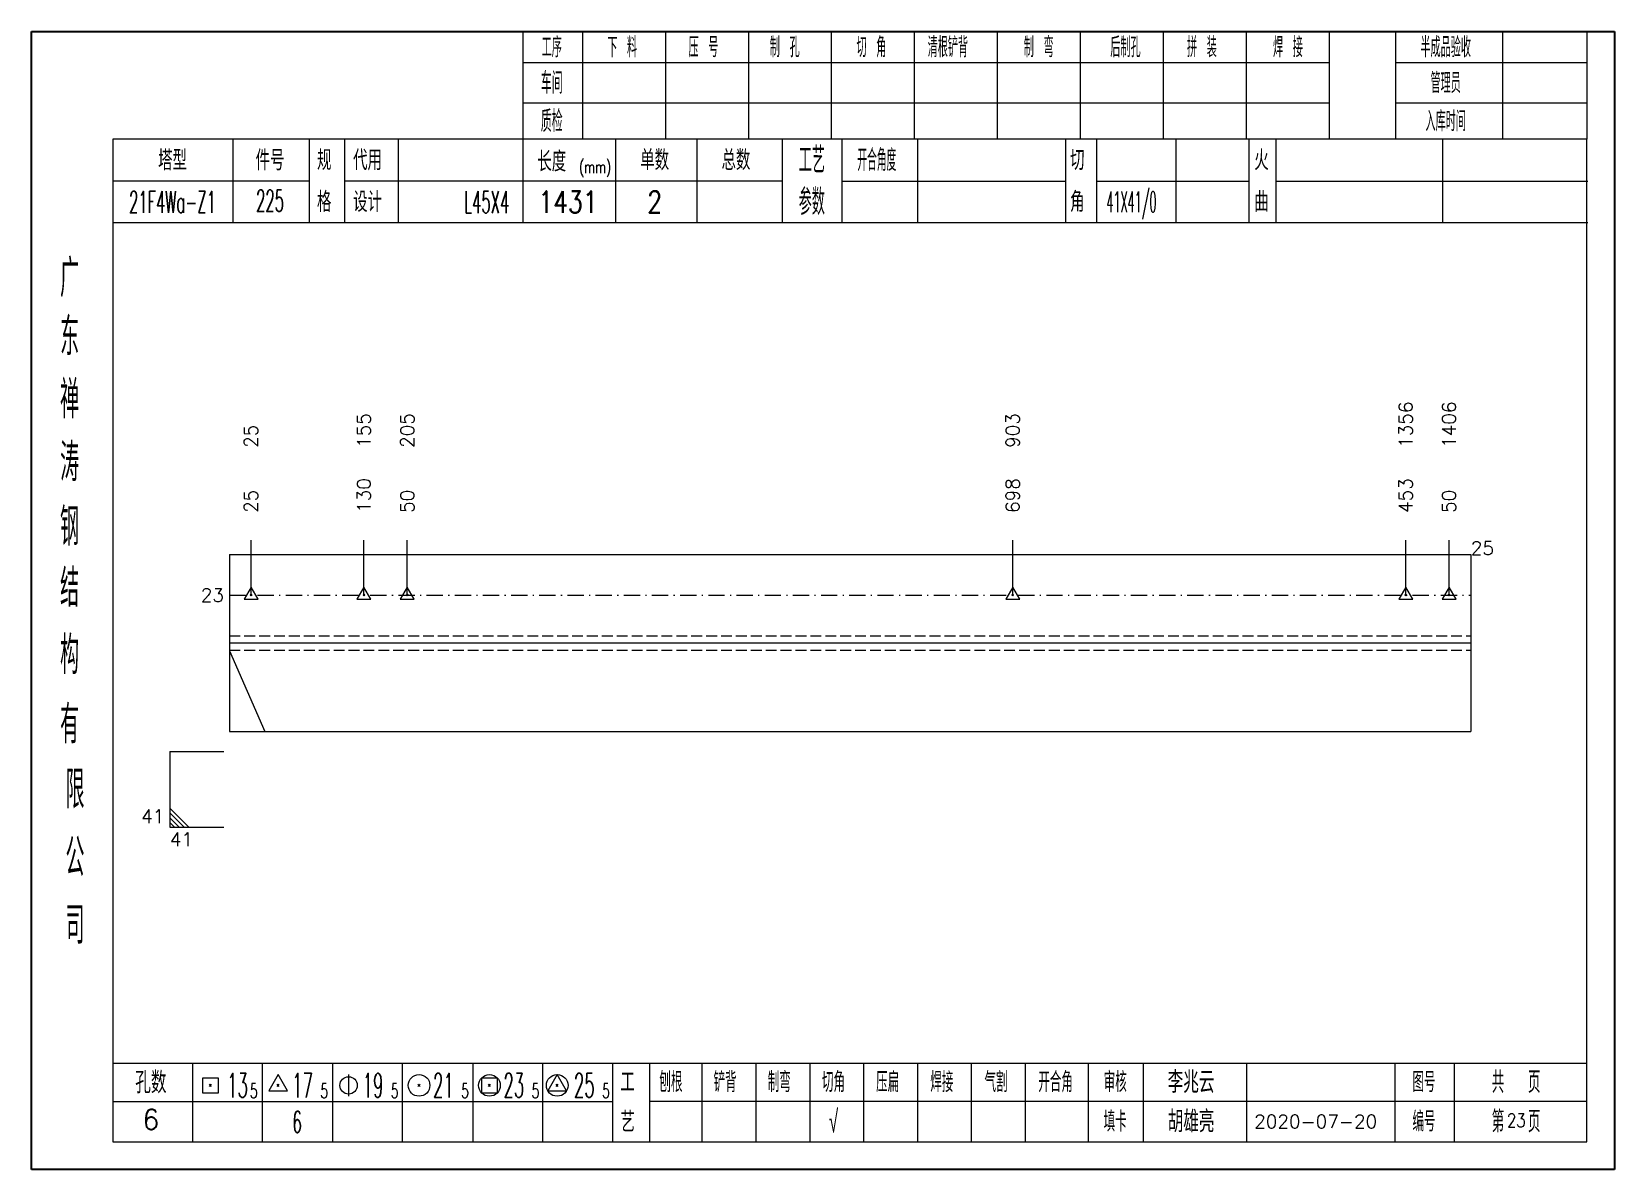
# Model space of a CAD drawing. Extents: x 1310 to 15542, y -76 to 8381.
# Drawn here: x 8383.3 to 8675.4, y 5083.7 to 5293.7 of the extents above; entities that cross this region are included whole.
import ezdxf
from ezdxf.enums import TextEntityAlignment as Align

# ---------------------------------------------------------------- set-up
doc = ezdxf.new("R2010")
doc.units = 0
doc.header["$MEASUREMENT"] = 0
doc.linetypes.add('一点画线', pattern=[5.2, 3, -1, 0.2, -1])
doc.linetypes.add('虚线', pattern=[2.75, 2, -0.75])
doc.layers.get('0').update_dxf_attribs({"linetype": 'CONTINUOUS', "lineweight": 25})
for name, color, linetype, lineweight in [('1', 7, 'CONTINUOUS', 25), ('4', 7, 'CONTINUOUS', 25), ('5', 7, 'CONTINUOUS', 25)]:
    doc.layers.add(name, color=color, linetype=linetype, lineweight=lineweight)
doc.styles.get("Standard").update_dxf_attribs({"font": 'simplex.shx', "width": 0.7, "height": 3, "bigfont": 'gbhzfs.shx'})

msp = doc.modelspace()

# ---------------------------------------------------------------- texts
at = {"color": 7, "linetype": 'Continuous', "lineweight": 13}
for s, p in [('1356', (8636.903, 5216.854)), ('1406', (8644.909, 5216.854)), ('25', (8423.785, 5216.854)), ('155', (8444.6, 5216.854)), ('205', (8452.606, 5216.854)), ('903', (8564.369, 5216.854))]:
    msp.add_text(s, height=2.5, rotation=90, dxfattribs=at).set_placement(p, align=Align.MIDDLE_LEFT)
at = {"color": 8, "linetype": 'Continuous', "lineweight": 9}
for s, p in [('25', (8423.785, 5204.854)), ('130', (8444.6, 5204.854)), ('50', (8452.606, 5204.854)), ('698', (8564.369, 5204.854)), ('453', (8636.903, 5204.854)), ('50', (8644.909, 5204.854))]:
    msp.add_text(s, height=2.5, rotation=90, dxfattribs=at).set_placement(p, align=Align.MIDDLE_LEFT)
at = {"color": 7, "linetype": 'Continuous', "lineweight": 13}
msp.add_text('25', height=2.5, dxfattribs=at).set_placement((8648.912, 5198.354), align=Align.MIDDLE_LEFT)
msp.add_text('23', height=2.5, dxfattribs=at).set_placement((8418.782, 5189.687), align=Align.MIDDLE_RIGHT)
msp.add_text('41', height=2.5, dxfattribs=at).set_placement((8407.782, 5146.854), align=Align.BOTTOM_RIGHT)
msp.add_text('41', height=2.5, dxfattribs=at).set_placement((8408.782, 5145.854), align=Align.TOP_LEFT)
at = {"layer": '4', "color": 1, "linetype": 'Continuous', "lineweight": 25}
for s, height, width, p in [('工序', 3.7, 0.7, (8479.282, 5290.811)), ('下 料', 3.7, 0.7, (8492.282, 5290.811)), ('压 号', 3.7, 0.7, (8507.282, 5290.811)), ('制 孔', 3.7, 0.7, (8522.282, 5290.811)), ('切 角', 3.7, 0.7, (8538.282, 5290.811)), ('清根铲背 ', 3.7, 0.7, (8553.282, 5290.811)), (' 制 弯', 3.7, 0.7, (8568.282, 5290.811)), (' 后制孔', 3.7, 0.7, (8584.282, 5290.811)), ('拼 装', 3.7, 0.7, (8599.282, 5290.811)), (' 焊 接', 3.7, 0.7, (8614.282, 5290.811)), ('半成品验收', 3.7, 0.7, (8644.282, 5290.811)), ('车间', 4, 0.7, (8479.282, 5284.211)), ('管理员', 3.7, 0.7, (8644.282, 5284.211)), ('质检', 4, 0.7, (8479.282, 5277.151)), ('入库时间', 3.7, 0.7, (8644.282, 5277.151)), ('(mm)', 2.24, 0.7, (8487.282, 5268.711)), ('工艺', 4.8, 0.7, (8527.282, 5269.971)), ('开合角度', 4, 0.6, (8539.282, 5269.971)), ('21F4Wa-Z1', 4, 0.5, (8409.282, 5262.231)), ('225', 4, 0.5, (8427.282, 5262.481)), ('L45X4', 4, 0.5, (8467.282, 5262.211)), ('1431', 4, 0.8, (8482.282, 5262.261)), ('2', 4, 0.8, (8498.282, 5262.261)), ('参数', 4.8, 0.7, (8527.282, 5262.261)), ('41X41/0', 3.8, 0.4, (8586.282, 5262.261)), ('广', 6.96, 0.7, (8390.282, 5248.181)), ('东', 6.96, 0.7, (8390.282, 5237.391)), ('禅', 6.96, 0.7, (8390.282, 5225.801)), ('涛', 6.96, 0.7, (8390.282, 5214.201)), ('钢', 6.96, 0.7, (8390.282, 5202.311)), ('结', 6.96, 0.7, (8390.282, 5191.001)), ('构', 6.96, 0.7, (8390.282, 5178.621)), ('有', 6.96, 0.7, (8390.282, 5165.811)), ('限', 6.96, 0.7, (8391.282, 5153.811)), ('公', 6.96, 0.7, (8391.282, 5141.271)), ('司', 6.96, 0.7, (8391.282, 5128.791)), ('13', 4.47, 0.5, (8421.282, 5099.211)), ('17', 4.47, 0.5, (8433.282, 5099.211)), ('19', 4.47, 0.5, (8446.282, 5099.211)), ('21', 4.47, 0.5, (8459.282, 5099.211)), ('23', 4.47, 0.5, (8472.282, 5099.211)), ('25', 4.47, 0.5, (8485.282, 5099.211)), ('刨根', 3.7, 0.8, (8501.282, 5099.811)), ('铲背', 3.7, 0.8, (8511.282, 5099.811)), ('制弯', 3.7, 0.8, (8521.282, 5099.811)), ('切角', 3.7, 0.8, (8531.282, 5099.811)), ('压扁', 3.7, 0.8, (8541.282, 5099.811)), ('焊接', 3.7, 0.8, (8551.282, 5099.811)), ('气割', 3.7, 0.8, (8561.282, 5099.811)), ('开合角', 3.7, 0.8, (8572.282, 5099.811)), ('审核', 3.7, 0.8, (8583.282, 5099.811)), ('图号', 3.7, 0.8, (8640.282, 5099.811)), ('共  页', 4, 0.8, (8657.282, 5099.811)), ('5', 2.68, 0.6, (8424.282, 5098.211)), ('5', 2.68, 0.6, (8437.282, 5098.211)), ('5', 2.68, 0.6, (8450.282, 5098.211)), ('5', 2.68, 0.6, (8463.282, 5098.211)), ('5', 2.68, 0.6, (8476.282, 5098.211)), ('5', 2.68, 0.6, (8489.282, 5098.211)), ('√', 4, 0.6, (8531.282, 5092.541)), ('填卡', 3.7, 0.8, (8583.282, 5092.541)), ('编号', 3.7, 0.8, (8640.282, 5092.541)), ('第  页', 4, 0.8, (8657.282, 5092.541)), ('6', 4, 0.5, (8432.282, 5092.461))]:
    msp.add_text(s, height=height, dxfattribs=dict(at, width=width)).set_placement(p, align=Align.MIDDLE_CENTER)
for s, height, p in [('塔型', 3.7, (8409.282, 5269.941)), ('件号', 3.7, (8427.282, 5269.941)), ('规', 3.7, (8437.282, 5269.971)), ('代用', 3.7, (8445.282, 5269.971)), ('长度', 3.7, (8479.282, 5269.711)), ('单数', 3.7, (8498.282, 5269.971)), ('总数', 3.7, (8513.282, 5269.971)), ('切', 3.7, (8576.282, 5269.971)), ('火', 3.7, (8610.282, 5269.971)), ('格', 3.7, (8437.282, 5262.261)), ('设计', 3.7, (8445.282, 5262.261)), ('角', 3.7, (8576.282, 5262.261)), ('曲', 3.7, (8610.282, 5262.261)), ('孔数', 4, (8405.282, 5099.731)), ('工', 3.7, (8493.282, 5099.811)), ('李兆云', 4, (8597.282, 5099.811)), ('6', 3.7, (8405.282, 5092.901)), ('胡雄亮', 4, (8597.282, 5092.541)), ('艺', 3.7, (8493.282, 5092.461)), ('2020-07-20', 2.5, (8620.282, 5092.541))]:
    msp.add_text(s, height=height, dxfattribs=at).set_placement(p, align=Align.MIDDLE_CENTER)
at = {"layer": '4', "color": 6, "linetype": 'Continuous', "lineweight": 25, "width": 0.8}
msp.add_text('23', height=2.5, dxfattribs=at).set_placement((8657.307, 5092.769), align=Align.MIDDLE_CENTER)

# ---------------------------------------------------------------- blocks, each defined once
blk = doc.blocks.new('孔17.5')
at = {"layer": '5', "color": 7, "linetype": 'Continuous', "lineweight": 13}
for p, q in [((0, 1), (-0.866, -0.5)), ((-0.1, -0.1), (0.1, 0.1)), ((0.1, -0.1), (-0.1, 0.1)), ((0.866, -0.5), (0, 1)), ((-0.866, -0.5), (0.866, -0.5))]:
    blk.add_line(p, q, dxfattribs=at)
blk = doc.blocks.new('CTJGK')
at = {"color": 6, "linetype": 'Continuous'}
for p, q in [((0, 209.97), (292.13, 209.97)), ((0, 0), (0, 209.97)), ((292.13, 209.97), (292.13, 0)), ((292.13, 0), (0, 0))]:
    blk.add_line(p, q, dxfattribs=at)

# ---------------------------------------------------------------- linework, layer by layer
at = {"color": 7, "linetype": 'Continuous', "lineweight": 18}
for p, q in [((8419.782, 5197.187), (8419.782, 5164.521)), ((8419.782, 5197.187), (8648.912, 5197.187)), ((8648.912, 5197.187), (8648.912, 5164.521)), ((8419.782, 5180.854), (8648.912, 5180.854))]:
    msp.add_line(p, q, dxfattribs=at)
at = {"color": 7, "linetype": 'Continuous', "lineweight": 13}
for p, q in [((8423.785, 5189.687), (8423.785, 5199.854)), ((8444.6, 5189.687), (8444.6, 5199.854)), ((8452.606, 5189.687), (8452.606, 5199.854)), ((8564.369, 5189.687), (8564.369, 5199.854)), ((8636.903, 5189.687), (8636.903, 5199.854)), ((8644.909, 5189.687), (8644.909, 5199.854)), ((8419.782, 5179.402), (8426.347, 5164.521)), ((8408.782, 5160.854), (8418.782, 5160.854)), ((8408.782, 5160.854), (8408.782, 5146.854)), ((8412.282, 5146.854), (8408.782, 5150.354)), ((8411.407, 5146.854), (8408.782, 5149.479)), ((8410.532, 5146.854), (8408.782, 5148.604)), ((8409.657, 5146.854), (8408.782, 5147.729)), ((8408.782, 5146.854), (8418.782, 5146.854))]:
    msp.add_line(p, q, dxfattribs=at)
at = {"color": 3, "linetype": '一点画线', "lineweight": 13}
msp.add_line((8419.782, 5189.687), (8648.912, 5189.687), dxfattribs=at)
at = {"color": 1, "linetype": '虚线', "lineweight": 18}
for p, q in [((8419.782, 5182.187), (8648.912, 5182.187)), ((8419.782, 5179.521), (8648.912, 5179.521))]:
    msp.add_line(p, q, dxfattribs=at)
at = {"layer": '1', "color": 7, "linetype": 'Continuous', "lineweight": 18}
msp.add_line((8419.782, 5164.521), (8648.912, 5164.521), dxfattribs=at)
at = {"layer": '4', "color": 1, "linetype": 'Continuous', "lineweight": 18}
for p, q in [((8383.282, 5293.681), (8383.282, 5083.711)), ((8675.412, 5293.681), (8383.282, 5293.681)), ((8473.912, 5293.681), (8473.912, 5273.841)), ((8484.942, 5293.681), (8484.942, 5273.821)), ((8500.252, 5293.681), (8500.252, 5273.821)), ((8515.572, 5293.681), (8515.572, 5273.821)), ((8530.882, 5293.681), (8530.882, 5273.821)), ((8546.192, 5293.681), (8546.192, 5273.821)), ((8561.502, 5293.681), (8561.502, 5273.821)), ((8576.822, 5293.681), (8576.822, 5273.821)), ((8592.132, 5293.681), (8592.132, 5273.821)), ((8607.442, 5293.681), (8607.442, 5273.821)), ((8622.752, 5293.681), (8622.752, 5273.841)), ((8622.752, 5293.681), (8622.752, 5273.821)), ((8635.032, 5293.681), (8635.032, 5273.821)), ((8654.782, 5293.681), (8654.782, 5273.821)), ((8670.362, 5293.681), (8670.362, 5273.821)), ((8675.412, 5263.881), (8675.412, 5293.681)), ((8622.752, 5287.951), (8473.912, 5287.951)), ((8670.362, 5287.951), (8635.032, 5287.951)), ((8622.752, 5280.471), (8473.912, 5280.471)), ((8670.362, 5280.471), (8635.032, 5280.471)), ((8398.292, 5273.821), (8398.292, 5088.761)), ((8670.362, 5273.821), (8398.292, 5273.821)), ((8420.412, 5273.831), (8420.412, 5258.411)), ((8434.562, 5258.411), (8434.562, 5273.821)), ((8441.062, 5258.411), (8441.062, 5273.821)), ((8450.932, 5273.821), (8450.932, 5258.411)), ((8473.912, 5273.841), (8473.912, 5258.411)), ((8491.032, 5273.821), (8491.032, 5258.411)), ((8506.082, 5273.821), (8506.082, 5258.411)), ((8521.782, 5273.821), (8521.782, 5258.411)), ((8532.842, 5273.821), (8532.842, 5258.411)), ((8546.792, 5273.821), (8546.792, 5258.411)), ((8574.092, 5273.821), (8574.092, 5258.411)), ((8579.852, 5273.821), (8579.852, 5258.411)), ((8594.472, 5273.821), (8594.472, 5258.411)), ((8607.932, 5273.821), (8607.932, 5258.411)), ((8612.922, 5273.821), (8612.922, 5258.411)), ((8643.662, 5273.821), (8643.662, 5258.411)), ((8670.362, 5088.761), (8670.362, 5273.821)), ((8434.562, 5266.061), (8398.292, 5266.061)), ((8521.782, 5266.111), (8441.062, 5266.111)), ((8532.842, 5266.111), (8574.092, 5266.111)), ((8579.852, 5266.111), (8607.932, 5266.111)), ((8612.922, 5266.111), (8670.542, 5266.111)), ((8675.412, 5083.711), (8675.412, 5263.881)), ((8670.542, 5258.411), (8398.292, 5258.411)), ((8398.292, 5103.291), (8670.362, 5103.291)), ((8412.982, 5103.291), (8412.982, 5088.761)), ((8425.912, 5088.761), (8425.912, 5103.291)), ((8438.842, 5103.291), (8438.842, 5088.761)), ((8451.762, 5088.761), (8451.762, 5103.291)), ((8464.692, 5103.291), (8464.692, 5088.761)), ((8477.622, 5088.761), (8477.622, 5103.291)), ((8490.542, 5088.761), (8490.542, 5103.291)), ((8497.412, 5088.761), (8497.412, 5103.291)), ((8507.072, 5088.761), (8507.072, 5103.291)), ((8517.012, 5088.761), (8517.012, 5103.291)), ((8526.952, 5088.761), (8526.952, 5103.291)), ((8536.902, 5088.761), (8536.902, 5103.291)), ((8546.842, 5088.761), (8546.842, 5103.291)), ((8556.782, 5088.761), (8556.782, 5103.291)), ((8566.732, 5088.761), (8566.732, 5103.291)), ((8578.372, 5088.761), (8578.372, 5103.291)), ((8588.522, 5088.761), (8588.522, 5103.291)), ((8607.582, 5088.761), (8607.582, 5103.291)), ((8634.962, 5088.761), (8634.962, 5103.291)), ((8645.922, 5088.761), (8645.922, 5103.291)), ((8490.542, 5096.161), (8398.292, 5096.161)), ((8497.372, 5096.321), (8670.362, 5096.321)), ((8398.292, 5088.761), (8670.362, 5088.761)), ((8383.282, 5083.711), (8675.412, 5083.711))]:
    msp.add_line(p, q, dxfattribs=at)
at = {"layer": '4', "color": 7, "linetype": 'Continuous', "lineweight": 13}
for p, q in [((8414.868, 5097.797), (8414.868, 5100.625)), ((8414.868, 5100.625), (8417.696, 5100.625)), ((8417.696, 5100.625), (8417.696, 5097.797)), ((8428.782, 5101.211), (8427.05, 5098.211)), ((8430.514, 5098.211), (8428.782, 5101.211)), ((8441.782, 5101.211), (8441.782, 5097.211)), ((8466.368, 5097.797), (8466.368, 5100.625)), ((8466.368, 5100.625), (8469.196, 5100.625)), ((8469.196, 5100.625), (8469.196, 5097.797)), ((8480.282, 5101.211), (8478.55, 5098.211)), ((8482.014, 5098.211), (8480.282, 5101.211)), ((8417.696, 5097.797), (8414.868, 5097.797)), ((8416.082, 5099.011), (8416.482, 5099.411)), ((8416.482, 5099.011), (8416.082, 5099.411)), ((8427.05, 5098.211), (8430.514, 5098.211)), ((8428.582, 5099.011), (8428.982, 5099.411)), ((8428.982, 5099.011), (8428.582, 5099.411)), ((8454.582, 5099.011), (8454.982, 5099.411)), ((8454.982, 5099.011), (8454.582, 5099.411)), ((8469.196, 5097.797), (8466.368, 5097.797)), ((8467.582, 5099.011), (8467.982, 5099.411)), ((8467.982, 5099.011), (8467.582, 5099.411)), ((8478.55, 5098.211), (8482.014, 5098.211)), ((8480.082, 5099.011), (8480.482, 5099.411)), ((8480.482, 5099.011), (8480.082, 5099.411))]:
    msp.add_line(p, q, dxfattribs=at)
for centre, radius in [((8441.782, 5099.211), 1.6), ((8454.782, 5099.211), 2), ((8467.782, 5099.211), 2), ((8480.282, 5099.211), 2)]:
    msp.add_circle(centre, radius, dxfattribs=at)

# ---------------------------------------------------------------- block references
at = {"color": 0, "linetype": 'Continuous'}
msp.add_blockref('CTJGK', (8383.282, 5083.711), dxfattribs=at)
at = {"color": 8, "linetype": 'Continuous', "lineweight": 9, "xscale": 1.5, "yscale": 1.5, "zscale": 1.5}
for p in [(8423.785, 5189.687), (8444.6, 5189.687), (8452.606, 5189.687), (8564.369, 5189.687), (8636.903, 5189.687), (8644.909, 5189.687)]:
    msp.add_blockref('孔17.5', p, dxfattribs=at)

msp.set_redraw_order([(e.dxf.handle, doc.entitydb.next_handle()) for e in msp.query("TEXT MTEXT ATTDEF DIMENSION ARC_DIMENSION")])  # texts and dimensions are drawn at this point

doc.saveas('drawing.dxf')
